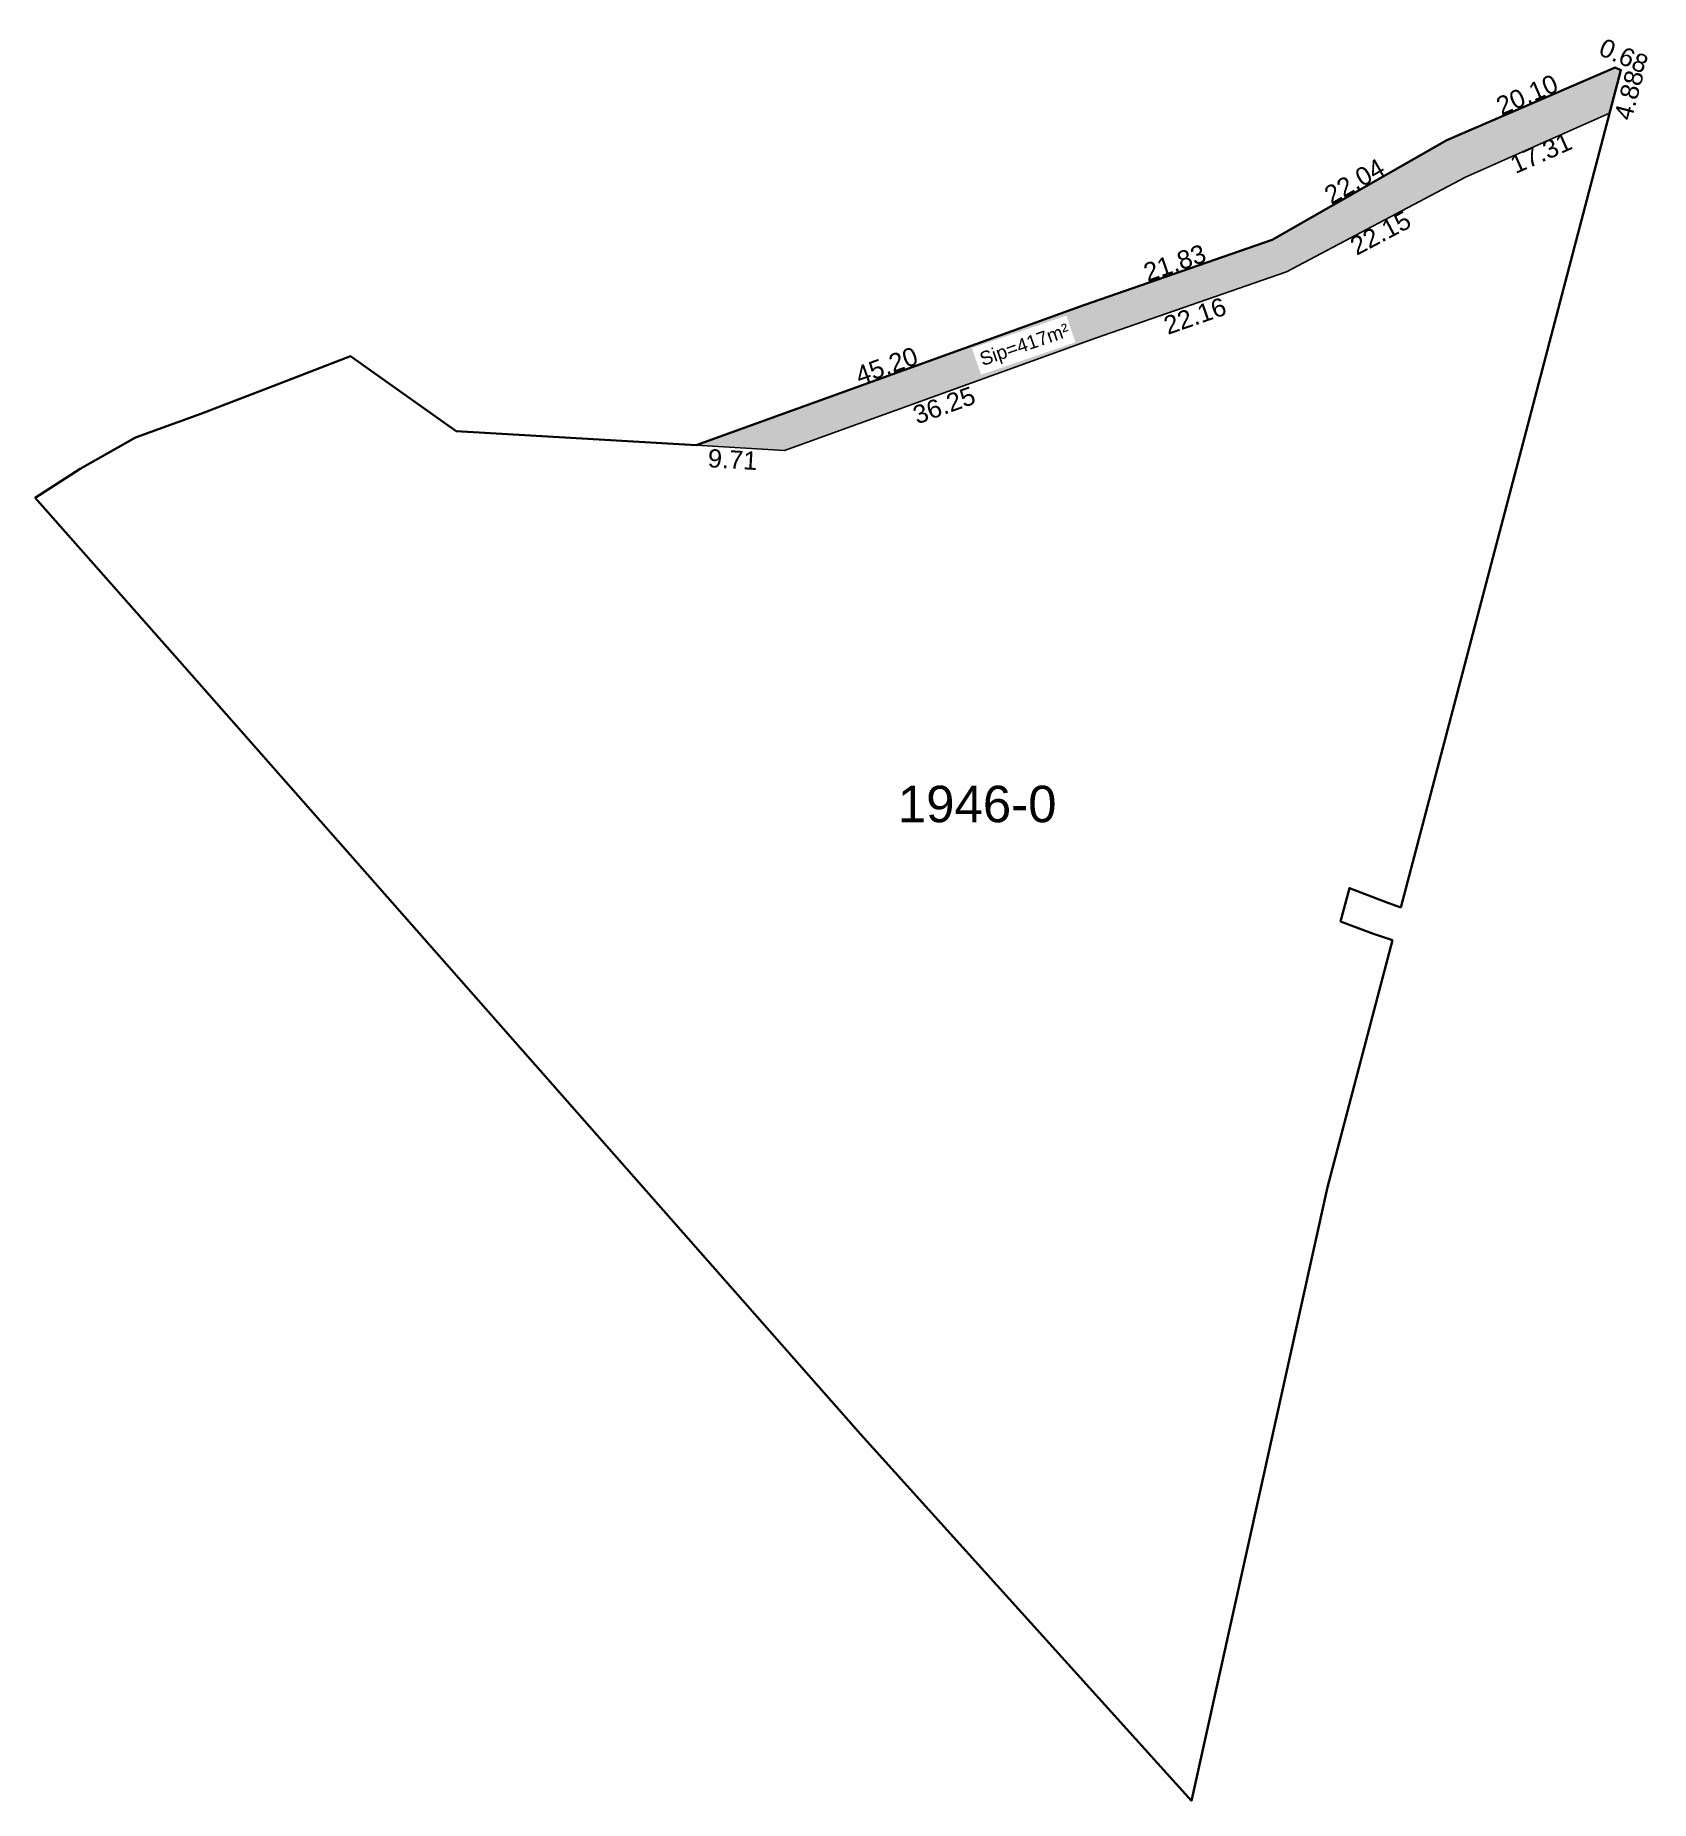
# Model space of a CAD drawing. Header units: metres. Extents: x 7509374 to 7510152, y 4726774 to 4726967.
# Drawn here: x 7509674.5 to 7509851.5, y 4726773.6 to 4726967.1 of the extents above; entities that cross this region are included whole.
import ezdxf

# ---------------------------------------------------------------- set-up
doc = ezdxf.new("R2010")
doc.units = ezdxf.units.M
doc.layers.add('Nr-Ri', color=1, linetype='Continuous', lineweight=0)
doc.layers.add('Parcela Baze', color=7, linetype='Continuous')
doc.styles.get("Standard").update_dxf_attribs({"font": 'arial.ttf'})
doc.dimstyles.get("Standard").update_dxf_attribs({"dimtxt": 2, "dimasz": 0.18, "dimexe": 0.18, "dimexo": 0.0625, "dimgap": 0.09, "dimtad": 1, "dimtoh": 1, "dimzin": 0, "dimdsep": 46, "dimtxsty": 'Standard', "dimcen": 0.09, "dimse1": 1, "dimse2": 1, "dimsd1": 1, "dimsd2": 1, "dimadec": 0, "dimazin": 0, "dimtfac": 1, "dimtofl": 0, "dimtmove": 0, "dimatfit": 3, "dimfxl": 1, "dimtolj": 1, "dimtzin": 0, "dimarcsym": 0})

msp = doc.modelspace()

# ---------------------------------------------------------------- texts
at = {"insert": (7509777.815, 4726932.285), "char_height": 1.5, "attachment_point": 1, "rotation": 19}
msp.add_mtext_dynamic_manual_height_columns('Sip=417m²', width=10.32557, gutter_width=1, heights=[0], dxfattribs=at)
at = {"layer": 'Nr-Ri', "color": 0, "insert": (7509769.006, 4726884.857), "char_height": 4, "attachment_point": 1}
msp.add_mtext_dynamic_manual_height_columns('1946-0', width=9.55635, gutter_width=1, heights=[0], dxfattribs=at)

# ---------------------------------------------------------------- blocks, each defined once
blk = doc.blocks.new('*D104')
at = {"layer": 'Defpoints', "color": 0, "transparency": 16777216}
for p in [(7509831.21, 4726951.56), (7509832.23, 4726949.64), (7509811.62, 4726941.22)]:
    blk.add_point(p, dxfattribs=at)
at = {"color": 0, "transparency": 16777216, "insert": (7509821.92, 4726945.45), "char_height": 2, "attachment_point": 5, "rotation": 27.8441}
blk.add_mtext('\\A1;22.15', dxfattribs=at)
blk = doc.blocks.new('*D105')
at = {"layer": 'Defpoints', "color": 0, "transparency": 16777216}
for p in [(7509847.03, 4726958.6), (7509847.86, 4726956.73), (7509831.21, 4726951.56)]:
    blk.add_point(p, dxfattribs=at)
at = {"color": 0, "transparency": 16777216, "insert": (7509839.5, 4726954.23), "char_height": 2, "attachment_point": 5, "rotation": 23.984}
blk.add_mtext('\\A1;17.31', dxfattribs=at)
blk = doc.blocks.new('*D106')
at = {"layer": 'Defpoints', "color": 0, "transparency": 16777216}
for p in [(7509811.62, 4726941.22), (7509790.69, 4726933.93), (7509791.48, 4726931.67)]:
    blk.add_point(p, dxfattribs=at)
at = {"color": 0, "transparency": 16777216, "insert": (7509801.58, 4726936.36), "char_height": 2, "attachment_point": 5, "rotation": 19.1923}
blk.add_mtext('\\A1;22.16', dxfattribs=at)
blk = doc.blocks.new('*D107')
at = {"layer": 'Defpoints', "color": 0, "transparency": 16777216}
for p in [(7509790.69, 4726933.93), (7509756.59, 4726921.62), (7509757.41, 4726919.37)]:
    blk.add_point(p, dxfattribs=at)
at = {"color": 0, "transparency": 16777216, "insert": (7509774.08, 4726926.57), "char_height": 2, "attachment_point": 5, "rotation": 19.848}
blk.add_mtext('\\A1;36.25', dxfattribs=at)
blk = doc.blocks.new('*D108')
at = {"layer": 'Defpoints', "color": 0, "transparency": 16777216}
for p in [(7509789.41, 4726937.54), (7509789.41, 4726937.54), (7509746.9, 4726922.19)]:
    blk.add_point(p, dxfattribs=at)
at = {"color": 0, "transparency": 16777216, "insert": (7509767.78, 4726930.91), "char_height": 2, "attachment_point": 5, "rotation": 19.8474}
blk.add_mtext('\\A1;45.20', dxfattribs=at)
blk = doc.blocks.new('*D109')
at = {"layer": 'Defpoints', "color": 0, "transparency": 16777216}
for p in [(7509810.03, 4726944.72), (7509810.03, 4726944.72), (7509789.41, 4726937.54)]:
    blk.add_point(p, dxfattribs=at)
at = {"color": 0, "transparency": 16777216, "insert": (7509799.36, 4726942.18), "char_height": 2, "attachment_point": 5, "rotation": 19.1926}
blk.add_mtext('\\A1;21.83', dxfattribs=at)
blk = doc.blocks.new('*D110')
at = {"layer": 'Defpoints', "color": 0, "transparency": 16777216}
for p in [(7509829.19, 4726955.62), (7509829.19, 4726955.62), (7509810.03, 4726944.72)]:
    blk.add_point(p, dxfattribs=at)
at = {"color": 0, "transparency": 16777216, "insert": (7509819.06, 4726951.13), "char_height": 2, "attachment_point": 5, "rotation": 29.652}
blk.add_mtext('\\A1;22.04', dxfattribs=at)
blk = doc.blocks.new('*D111')
at = {"layer": 'Defpoints', "color": 0, "transparency": 16777216}
for p in [(7509847.65, 4726963.59), (7509847.65, 4726963.59), (7509829.19, 4726955.62)]:
    blk.add_point(p, dxfattribs=at)
at = {"color": 0, "transparency": 16777216, "insert": (7509837.98, 4726960.62), "char_height": 2, "attachment_point": 5, "rotation": 23.3516}
blk.add_mtext('\\A1;20.10', dxfattribs=at)
blk = doc.blocks.new('*D102')
at = {"layer": 'Defpoints', "color": 0, "transparency": 16777216}
for p in [(7509847.65, 4726963.59), (7509848.27, 4726963.32), (7509848.44, 4726963.72)]:
    blk.add_point(p, dxfattribs=at)
at = {"color": 0, "transparency": 16777216, "insert": (7509848.57, 4726964.88), "char_height": 2, "attachment_point": 5, "rotation": 336.6796}
blk.add_mtext('\\A1;0.68', dxfattribs=at)
blk = doc.blocks.new('*D112')
at = {"layer": 'Defpoints', "color": 0, "transparency": 16777216}
for p in [(7509746.9, 4726922.19), (7509756.59, 4726921.62), (7509746.76, 4726919.74)]:
    blk.add_point(p, dxfattribs=at)
at = {"color": 0, "transparency": 16777216, "insert": (7509750.91, 4726920.61), "char_height": 2, "attachment_point": 5, "rotation": 356.6325}
blk.add_mtext('\\A1;9.71', dxfattribs=at)
blk = doc.blocks.new('*D121')
at = {"layer": 'Defpoints', "color": 0, "transparency": 16777216}
for p in [(7509848.27, 4726963.32), (7509850.84, 4726962.64), (7509847.03, 4726958.6)]:
    blk.add_point(p, dxfattribs=at)
at = {"color": 0, "transparency": 16777216, "insert": (7509849.15, 4726960.57), "char_height": 2, "attachment_point": 5, "rotation": 75.2778}
blk.add_mtext('\\A1;4.88', dxfattribs=at)

# ---------------------------------------------------------------- dimensions: what is measured, and where the dimension line sits
for base, p1, p2, angle, picture, middle in [((7509848.444, 4726963.723), (7509847.646, 4726963.589), (7509848.27, 4726963.32), 336.67962, '*D102', (7509848.132, 4726963.858)), ((7509850.842, 4726962.644), (7509847.03, 4726958.601), (7509848.27, 4726963.32), 75.27782, '*D121', (7509850.222, 4726960.285)), ((7509746.757, 4726919.744), (7509756.594, 4726921.623), (7509746.901, 4726922.193), 176.63252, '*D112', (7509750.849, 4726919.503))]:
    dim = msp.add_linear_dim(base=base, p1=p1, p2=p2, angle=angle, dimstyle='Standard')
    dim.commit()
    dim.dimension.update_dxf_attribs({"geometry": picture, "text_midpoint": middle, "dimtype": 161})
for p1, p2, distance, picture, middle in [((7509829.188, 4726955.62), (7509847.646, 4726963.589), 0, '*D111', (7509837.977, 4726960.625)), ((7509831.211, 4726951.563), (7509847.03, 4726958.601), -2.045, '*D105', (7509839.5, 4726954.23)), ((7509810.034, 4726944.716), (7509829.188, 4726955.62), 0, '*D110', (7509819.061, 4726951.134)), ((7509811.623, 4726941.217), (7509831.211, 4726951.563), -2.18, '*D104', (7509821.916, 4726945.445)), ((7509789.413, 4726937.538), (7509810.034, 4726944.716), 0, '*D109', (7509799.358, 4726942.177)), ((7509811.623, 4726941.217), (7509790.692, 4726933.931), 2.396, '*D106', (7509801.58, 4726936.361)), ((7509746.901, 4726922.193), (7509789.413, 4726937.538), 0, '*D108', (7509767.78, 4726930.911)), ((7509790.692, 4726933.931), (7509756.594, 4726921.623), 2.396, '*D107', (7509774.079, 4726926.569))]:
    dim = msp.add_aligned_dim(p1=p1, p2=p2, distance=distance, dimstyle='Standard')
    dim.commit()
    dim.dimension.update_dxf_attribs({"geometry": picture, "text_midpoint": middle})

# ---------------------------------------------------------------- hatches: boundary and pattern name
h = msp.add_hatch(color=4)
h.dxf.hatch_style = 1
h.paths.add_polyline_path([(7509811.623, 4726941.217), (7509831.211, 4726951.563), (7509847.03, 4726958.601), (7509848.27, 4726963.32), (7509847.646, 4726963.589), (7509829.188, 4726955.62), (7509810.034, 4726944.716), (7509789.413, 4726937.538), (7509746.901, 4726922.193), (7509756.594, 4726921.623), (7509790.692, 4726933.931)])
h.paths.add_polyline_path([(7509778.135, 4726929.915), (7509788.48, 4726933.477), (7509787.474, 4726936.4), (7509777.128, 4726932.838)], flags=16)

# ---------------------------------------------------------------- linework, layer by layer
at = {"color": 1, "flags": 128}
msp.add_lwpolyline([(7509831.211, 4726951.563), (7509847.03, 4726958.601), (7509848.27, 4726963.32), (7509847.646, 4726963.589), (7509829.188, 4726955.62), (7509810.034, 4726944.716), (7509789.413, 4726937.538), (7509746.901, 4726922.193), (7509756.594, 4726921.623), (7509790.692, 4726933.931), (7509811.623, 4726941.217)], close=True, dxfattribs=at)
at = {"flags": 128}
msp.add_lwpolyline([(7509847.646, 4726963.589), (7509829.188, 4726955.62), (7509810.034, 4726944.716)], dxfattribs=at)
at = {"layer": 'Parcela Baze', "lineweight": 30}
msp.add_lwpolyline([(7509824.14, 4726871.49), (7509837.87, 4726923.74), (7509848.27, 4726963.32), (7509847.646, 4726963.589), (7509829.188, 4726955.62), (7509810.034, 4726944.716), (7509789.413, 4726937.538), (7509746.901, 4726922.193), (7509720.61, 4726923.74), (7509709.037, 4726931.948), (7509701.455, 4726929.032), (7509692.613, 4726925.632), (7509685.454, 4726923.045), (7509679.377, 4726919.616), (7509674.475, 4726916.425), (7509690.276, 4726898.509), (7509705.199, 4726881.589), (7509707.65, 4726878.81), (7509764.96, 4726813.74), (7509801.19, 4726773.58), (7509816.09, 4726840.83), (7509823.21, 4726867.92), (7509821.051, 4726868.672), (7509817.541, 4726869.982), (7509818.502, 4726873.644), (7509822.725, 4726872.005)], close=True, dxfattribs=at)

msp.set_redraw_order([(e.dxf.handle, doc.entitydb.next_handle()) for e in msp.query("TEXT MTEXT ATTDEF DIMENSION ARC_DIMENSION")])  # texts and dimensions are drawn at this point

doc.saveas('drawing.dxf')
